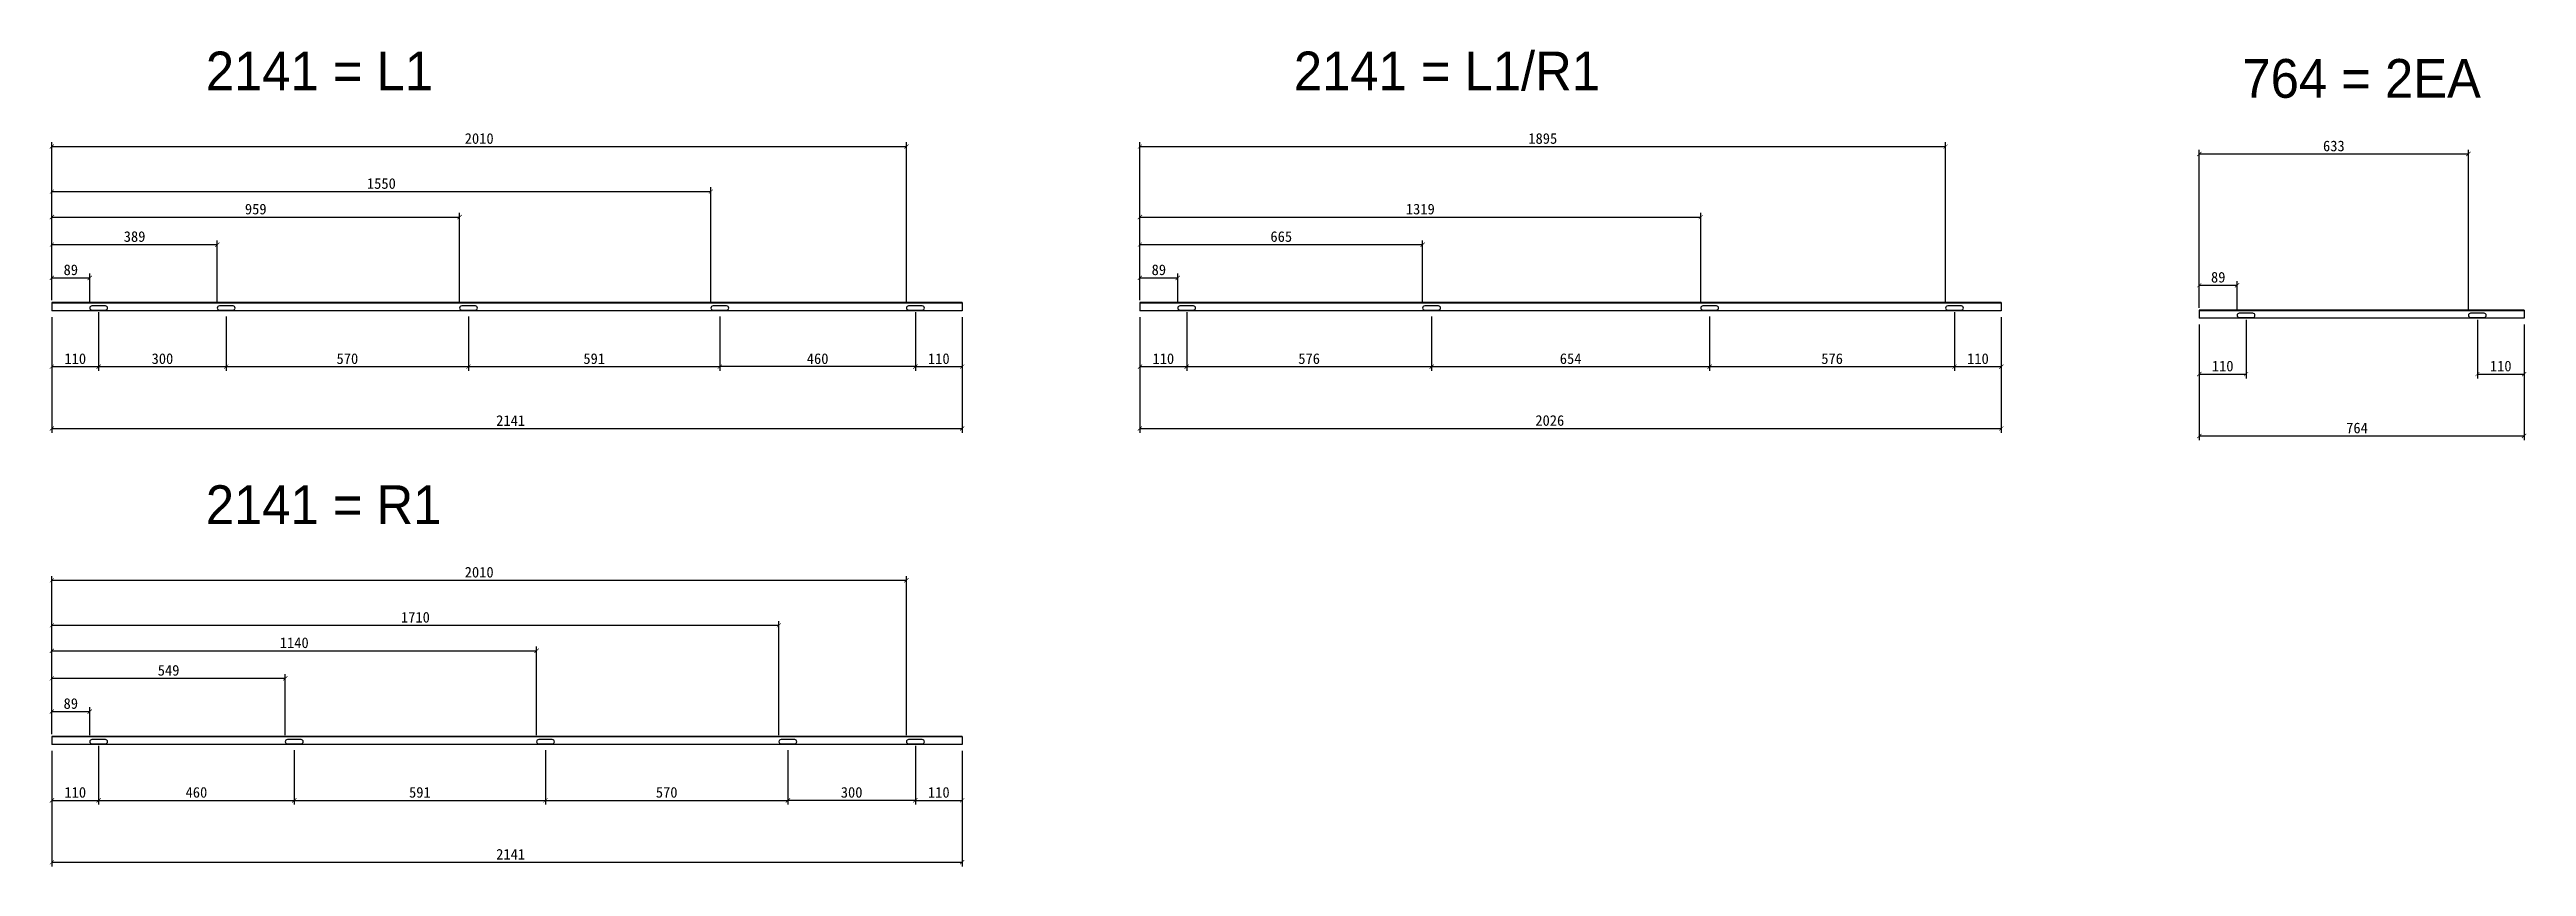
# Model space of a CAD drawing. Header units: millimetres. Extents: x -44117 to 256353, y -2095463 to 65325.
# Drawn here: x 121352 to 127178, y -957874 to -955952 of the extents above; entities that cross this region are included whole.
import ezdxf

# ---------------------------------------------------------------- set-up
doc = ezdxf.new("R2010")
doc.units = ezdxf.units.MM
doc.header["$LTSCALE"] = 10
doc.dimstyles.new('ISO-25', dxfattribs={"dimtxt": 2.5, "dimasz": 2.5, "dimexe": 1, "dimexo": 1, "dimtad": 1, "dimtxsty": 'Standard', "dimblk": 'ARCHTICK', "dimcen": 2.5, "dimadec": 0, "dimazin": 0, "dimtfac": 1, "dimtmove": 0, "dimatfit": 3, "dimfxl": 0, "dimarcsym": 0})

msp = doc.modelspace()

# ---------------------------------------------------------------- texts
at = {"char_height": 91.2356303, "attachment_point": 1}
for s, heights, insert in [('{\\fGulim|b0|i0|c129|p50;2141 = L1}', [-93.78683], (121719.75413, -955956.57028)), ('{\\fGulim|b0|i0|c129|p50;2141 = L1/R1}', [-110.67331], (124278.70442, -955956.57028)), ('{\\fGulim|b0|i0|c129|p50;764 = 2EA}', [-94.0298], (126509.77695, -955974.02619)), ('{\\fGulim|b0|i0|c129|p50;2141 = R1}', [-93.90831], (121719.75413, -956976.88154))]:
    msp.add_mtext_dynamic_manual_height_columns(s, width=2155.3243433, gutter_width=8.14604, heights=heights, dxfattribs=dict(at, insert=insert))

# ---------------------------------------------------------------- blocks, each defined once
blk = doc.blocks.new('_ArchTick')
at = {"color": 0, "linetype": 'ByBlock', "const_width": 0.15}
blk.add_lwpolyline([(-0.5, -0.5), (0.5, 0.5)], dxfattribs=at)
blk = doc.blocks.new('*D6494')
at = {"color": 0, "lineweight": -2}
for p, q in [((121357.6, -956581.2), (121357.6, -956853.3)), ((123498.6, -956581.2), (123498.6, -956853.3)), ((121357.6, -956843.3), (123498.6, -956843.3))]:
    blk.add_line(p, q, dxfattribs=at)
at = {"layer": 'Defpoints', "color": 0}
for p in [(121357.6, -956566.2), (123498.6, -956566.2), (123498.6, -956843.3)]:
    blk.add_point(p, dxfattribs=at)
at = {"color": 0, "lineweight": -2, "xscale": 10, "yscale": 10, "zscale": 10, "rotation": 180}
blk.add_blockref('_ArchTick', (121357.6, -956843.3), dxfattribs=at)
at = {"color": 0, "lineweight": -2, "xscale": 10, "yscale": 10, "zscale": 10}
blk.add_blockref('_ArchTick', (123498.6, -956843.3), dxfattribs=at)
at = {"color": 0, "insert": (122436.6, -956824.6), "char_height": 25, "attachment_point": 5}
blk.add_mtext('2141', dxfattribs=at)
blk = doc.blocks.new('*D6495')
at = {"color": 0, "lineweight": -2}
for p, q in [((121357.6, -956581.2), (121357.6, -956707.8)), ((121467.6, -956569.8), (121467.6, -956707.8)), ((121357.6, -956697.8), (121467.6, -956697.8))]:
    blk.add_line(p, q, dxfattribs=at)
at = {"layer": 'Defpoints', "color": 0}
for p in [(121467.6, -956554.8), (121357.6, -956566.2), (121467.6, -956697.8)]:
    blk.add_point(p, dxfattribs=at)
at = {"color": 0, "lineweight": -2, "xscale": 10, "yscale": 10, "zscale": 10, "rotation": 180}
blk.add_blockref('_ArchTick', (121357.6, -956697.8), dxfattribs=at)
at = {"color": 0, "lineweight": -2, "xscale": 10, "yscale": 10, "zscale": 10}
blk.add_blockref('_ArchTick', (121467.6, -956697.8), dxfattribs=at)
at = {"color": 0, "insert": (121412.6, -956679.1), "char_height": 25, "attachment_point": 5}
blk.add_mtext('110', dxfattribs=at)
blk = doc.blocks.new('*D6496')
at = {"color": 0, "lineweight": -2}
for p, q in [((123388.6, -956569.8), (123388.6, -956707.8)), ((123498.6, -956581.2), (123498.6, -956707.8)), ((123388.6, -956697.8), (123498.6, -956697.8))]:
    blk.add_line(p, q, dxfattribs=at)
at = {"layer": 'Defpoints', "color": 0}
for p in [(123388.6, -956554.8), (123498.6, -956566.2), (123498.6, -956697.8)]:
    blk.add_point(p, dxfattribs=at)
at = {"color": 0, "lineweight": -2, "xscale": 10, "yscale": 10, "zscale": 10, "rotation": 180}
blk.add_blockref('_ArchTick', (123388.6, -956697.8), dxfattribs=at)
at = {"color": 0, "lineweight": -2, "xscale": 10, "yscale": 10, "zscale": 10}
blk.add_blockref('_ArchTick', (123498.6, -956697.8), dxfattribs=at)
at = {"color": 0, "insert": (123443.6, -956679.1), "char_height": 25, "attachment_point": 5}
blk.add_mtext('110', dxfattribs=at)
blk = doc.blocks.new('*D6497')
at = {"color": 0, "lineweight": -2}
for p, q in [((121467.6, -956579.8), (121467.6, -956707.8)), ((121767.6, -956579.8), (121767.6, -956707.8)), ((121467.6, -956697.8), (121767.6, -956697.8))]:
    blk.add_line(p, q, dxfattribs=at)
at = {"layer": 'Defpoints', "color": 0}
for p in [(121467.6, -956564.8), (121767.6, -956564.8), (121767.6, -956697.8)]:
    blk.add_point(p, dxfattribs=at)
at = {"color": 0, "lineweight": -2, "xscale": 10, "yscale": 10, "zscale": 10, "rotation": 180}
blk.add_blockref('_ArchTick', (121467.6, -956697.8), dxfattribs=at)
at = {"color": 0, "lineweight": -2, "xscale": 10, "yscale": 10, "zscale": 10}
blk.add_blockref('_ArchTick', (121767.6, -956697.8), dxfattribs=at)
at = {"color": 0, "insert": (121617.6, -956679.1), "char_height": 25, "attachment_point": 5}
blk.add_mtext('300', dxfattribs=at)
blk = doc.blocks.new('*D6498')
at = {"color": 0, "lineweight": -2}
for p, q in [((122928.6, -956579.8), (122928.6, -956707.8)), ((123388.6, -956579.8), (123388.6, -956707.8)), ((123388.6, -956697.8), (122928.6, -956697.8))]:
    blk.add_line(p, q, dxfattribs=at)
at = {"layer": 'Defpoints', "color": 0}
for p in [(122928.6, -956564.8), (123388.6, -956564.8), (122928.6, -956697.8)]:
    blk.add_point(p, dxfattribs=at)
at = {"color": 0, "lineweight": -2, "xscale": 10, "yscale": 10, "zscale": 10, "rotation": 180}
blk.add_blockref('_ArchTick', (122928.6, -956697.8), dxfattribs=at)
at = {"color": 0, "lineweight": -2, "xscale": 10, "yscale": 10, "zscale": 10}
blk.add_blockref('_ArchTick', (123388.6, -956697.8), dxfattribs=at)
at = {"color": 0, "insert": (123158.6, -956679.1), "char_height": 25, "attachment_point": 5}
blk.add_mtext('460', dxfattribs=at)
blk = doc.blocks.new('*D6499')
at = {"color": 0, "lineweight": -2}
for p, q in [((121357.6, -956533.6), (121357.6, -956478.9)), ((121357.6, -956488.9), (121446.6, -956488.9)), ((121446.6, -956544.8), (121446.6, -956478.9))]:
    blk.add_line(p, q, dxfattribs=at)
at = {"layer": 'Defpoints', "color": 0}
for p in [(121446.6, -956488.9), (121357.6, -956548.6), (121446.6, -956559.8)]:
    blk.add_point(p, dxfattribs=at)
at = {"color": 0, "lineweight": -2, "xscale": 10, "yscale": 10, "zscale": 10, "rotation": 180}
blk.add_blockref('_ArchTick', (121357.6, -956488.9), dxfattribs=at)
at = {"color": 0, "lineweight": -2, "xscale": 10, "yscale": 10, "zscale": 10}
blk.add_blockref('_ArchTick', (121446.6, -956488.9), dxfattribs=at)
at = {"color": 0, "insert": (121402.1, -956470.1), "char_height": 25, "attachment_point": 5}
blk.add_mtext('89', dxfattribs=at)
blk = doc.blocks.new('*D6500')
at = {"color": 0, "lineweight": -2}
for p, q in [((121357.6, -956533.6), (121357.6, -956400.7)), ((121357.6, -956410.7), (121746.6, -956410.7)), ((121746.6, -956544.8), (121746.6, -956400.7))]:
    blk.add_line(p, q, dxfattribs=at)
at = {"layer": 'Defpoints', "color": 0}
for p in [(121746.6, -956410.7), (121357.6, -956548.6), (121746.6, -956559.8)]:
    blk.add_point(p, dxfattribs=at)
at = {"color": 0, "lineweight": -2, "xscale": 10, "yscale": 10, "zscale": 10, "rotation": 180}
blk.add_blockref('_ArchTick', (121357.6, -956410.7), dxfattribs=at)
at = {"color": 0, "lineweight": -2, "xscale": 10, "yscale": 10, "zscale": 10}
blk.add_blockref('_ArchTick', (121746.6, -956410.7), dxfattribs=at)
at = {"color": 0, "insert": (121552.1, -956391.9), "char_height": 25, "attachment_point": 5}
blk.add_mtext('389', dxfattribs=at)
blk = doc.blocks.new('*D6501')
at = {"color": 0, "lineweight": -2}
for p, q in [((121357.6, -956541.7), (121357.6, -956275.9)), ((121357.6, -956285.9), (122907.6, -956285.9)), ((122907.6, -956544.8), (122907.6, -956275.9))]:
    blk.add_line(p, q, dxfattribs=at)
at = {"layer": 'Defpoints', "color": 0}
for p in [(122907.6, -956285.9), (121357.6, -956556.7), (122907.6, -956559.8)]:
    blk.add_point(p, dxfattribs=at)
at = {"color": 0, "lineweight": -2, "xscale": 10, "yscale": 10, "zscale": 10, "rotation": 180}
blk.add_blockref('_ArchTick', (121357.6, -956285.9), dxfattribs=at)
at = {"color": 0, "lineweight": -2, "xscale": 10, "yscale": 10, "zscale": 10}
blk.add_blockref('_ArchTick', (122907.6, -956285.9), dxfattribs=at)
at = {"color": 0, "insert": (122132.6, -956267.1), "char_height": 25, "attachment_point": 5}
blk.add_mtext('1550', dxfattribs=at)
blk = doc.blocks.new('*D6502')
at = {"color": 0, "lineweight": -2}
for p, q in [((121357.6, -956541.7), (121357.6, -956170)), ((121357.6, -956180), (123367.6, -956180)), ((123367.6, -956544.8), (123367.6, -956170))]:
    blk.add_line(p, q, dxfattribs=at)
at = {"layer": 'Defpoints', "color": 0}
for p in [(123367.6, -956180), (121357.6, -956556.7), (123367.6, -956559.8)]:
    blk.add_point(p, dxfattribs=at)
at = {"color": 0, "lineweight": -2, "xscale": 10, "yscale": 10, "zscale": 10, "rotation": 180}
blk.add_blockref('_ArchTick', (121357.6, -956180), dxfattribs=at)
at = {"color": 0, "lineweight": -2, "xscale": 10, "yscale": 10, "zscale": 10}
blk.add_blockref('_ArchTick', (123367.6, -956180), dxfattribs=at)
at = {"color": 0, "insert": (122362.6, -956161.2), "char_height": 25, "attachment_point": 5}
blk.add_mtext('2010', dxfattribs=at)
blk = doc.blocks.new('*D6503')
at = {"color": 0, "lineweight": -2}
for p, q in [((121357.6, -956541.7), (121357.6, -956335.9)), ((121357.6, -956345.9), (122316.6, -956345.9)), ((122316.6, -956544.8), (122316.6, -956335.9))]:
    blk.add_line(p, q, dxfattribs=at)
at = {"layer": 'Defpoints', "color": 0}
for p in [(122316.6, -956345.9), (121357.6, -956556.7), (122316.6, -956559.8)]:
    blk.add_point(p, dxfattribs=at)
at = {"color": 0, "lineweight": -2, "xscale": 10, "yscale": 10, "zscale": 10, "rotation": 180}
blk.add_blockref('_ArchTick', (121357.6, -956345.9), dxfattribs=at)
at = {"color": 0, "lineweight": -2, "xscale": 10, "yscale": 10, "zscale": 10}
blk.add_blockref('_ArchTick', (122316.6, -956345.9), dxfattribs=at)
at = {"color": 0, "insert": (121837.1, -956327.2), "char_height": 25, "attachment_point": 5}
blk.add_mtext('959', dxfattribs=at)
blk = doc.blocks.new('*D6504')
at = {"color": 0, "lineweight": -2}
for p, q in [((121767.6, -956579.8), (121767.6, -956707.8)), ((122337.6, -956579.8), (122337.6, -956707.8)), ((121767.6, -956697.8), (122337.6, -956697.8))]:
    blk.add_line(p, q, dxfattribs=at)
at = {"layer": 'Defpoints', "color": 0}
for p in [(121767.6, -956564.8), (122337.6, -956564.8), (122337.6, -956697.8)]:
    blk.add_point(p, dxfattribs=at)
at = {"color": 0, "lineweight": -2, "xscale": 10, "yscale": 10, "zscale": 10, "rotation": 180}
blk.add_blockref('_ArchTick', (121767.6, -956697.8), dxfattribs=at)
at = {"color": 0, "lineweight": -2, "xscale": 10, "yscale": 10, "zscale": 10}
blk.add_blockref('_ArchTick', (122337.6, -956697.8), dxfattribs=at)
at = {"color": 0, "insert": (122052.6, -956679.1), "char_height": 25, "attachment_point": 5}
blk.add_mtext('570', dxfattribs=at)
blk = doc.blocks.new('*D6505')
at = {"color": 0, "lineweight": -2}
for p, q in [((122337.6, -956579.8), (122337.6, -956707.8)), ((122928.6, -956579.8), (122928.6, -956707.8)), ((122337.6, -956697.8), (122928.6, -956697.8))]:
    blk.add_line(p, q, dxfattribs=at)
at = {"layer": 'Defpoints', "color": 0}
for p in [(122337.6, -956564.8), (122928.6, -956564.8), (122928.6, -956697.8)]:
    blk.add_point(p, dxfattribs=at)
at = {"color": 0, "lineweight": -2, "xscale": 10, "yscale": 10, "zscale": 10, "rotation": 180}
blk.add_blockref('_ArchTick', (122337.6, -956697.8), dxfattribs=at)
at = {"color": 0, "lineweight": -2, "xscale": 10, "yscale": 10, "zscale": 10}
blk.add_blockref('_ArchTick', (122928.6, -956697.8), dxfattribs=at)
at = {"color": 0, "insert": (122633.1, -956679.1), "char_height": 25, "attachment_point": 5}
blk.add_mtext('591', dxfattribs=at)
blk = doc.blocks.new('*D6507')
at = {"color": 0, "lineweight": -2}
for p, q in [((121357.6, -957601.5), (121357.6, -957873.7)), ((123498.6, -957601.5), (123498.6, -957873.7)), ((121357.6, -957863.7), (123498.6, -957863.7))]:
    blk.add_line(p, q, dxfattribs=at)
at = {"layer": 'Defpoints', "color": 0}
for p in [(121357.6, -957586.5), (123498.6, -957586.5), (123498.6, -957863.7)]:
    blk.add_point(p, dxfattribs=at)
at = {"color": 0, "lineweight": -2, "xscale": 10, "yscale": 10, "zscale": 10, "rotation": 180}
blk.add_blockref('_ArchTick', (121357.6, -957863.7), dxfattribs=at)
at = {"color": 0, "lineweight": -2, "xscale": 10, "yscale": 10, "zscale": 10}
blk.add_blockref('_ArchTick', (123498.6, -957863.7), dxfattribs=at)
at = {"color": 0, "insert": (122436.6, -957844.9), "char_height": 25, "attachment_point": 5}
blk.add_mtext('2141', dxfattribs=at)
blk = doc.blocks.new('*D6508')
at = {"color": 0, "lineweight": -2}
for p, q in [((121357.6, -957601.5), (121357.6, -957728.1)), ((121467.6, -957590.1), (121467.6, -957728.1)), ((121357.6, -957718.1), (121467.6, -957718.1))]:
    blk.add_line(p, q, dxfattribs=at)
at = {"layer": 'Defpoints', "color": 0}
for p in [(121357.6, -957586.5), (121467.6, -957575.1), (121467.6, -957718.1)]:
    blk.add_point(p, dxfattribs=at)
at = {"color": 0, "lineweight": -2, "xscale": 10, "yscale": 10, "zscale": 10, "rotation": 180}
blk.add_blockref('_ArchTick', (121357.6, -957718.1), dxfattribs=at)
at = {"color": 0, "lineweight": -2, "xscale": 10, "yscale": 10, "zscale": 10}
blk.add_blockref('_ArchTick', (121467.6, -957718.1), dxfattribs=at)
at = {"color": 0, "insert": (121412.6, -957699.4), "char_height": 25, "attachment_point": 5}
blk.add_mtext('110', dxfattribs=at)
blk = doc.blocks.new('*D6509')
at = {"color": 0, "lineweight": -2}
for p, q in [((123388.6, -957590.1), (123388.6, -957728.1)), ((123498.6, -957601.5), (123498.6, -957728.1)), ((123388.6, -957718.1), (123498.6, -957718.1))]:
    blk.add_line(p, q, dxfattribs=at)
at = {"layer": 'Defpoints', "color": 0}
for p in [(123388.6, -957575.1), (123498.6, -957586.5), (123498.6, -957718.1)]:
    blk.add_point(p, dxfattribs=at)
at = {"color": 0, "lineweight": -2, "xscale": 10, "yscale": 10, "zscale": 10, "rotation": 180}
blk.add_blockref('_ArchTick', (123388.6, -957718.1), dxfattribs=at)
at = {"color": 0, "lineweight": -2, "xscale": 10, "yscale": 10, "zscale": 10}
blk.add_blockref('_ArchTick', (123498.6, -957718.1), dxfattribs=at)
at = {"color": 0, "insert": (123443.6, -957699.4), "char_height": 25, "attachment_point": 5}
blk.add_mtext('110', dxfattribs=at)
blk = doc.blocks.new('*D6510')
at = {"color": 0, "lineweight": -2}
for p, q in [((121467.6, -957600.1), (121467.6, -957728.1)), ((121927.6, -957600.1), (121927.6, -957728.1)), ((121467.6, -957718.1), (121927.6, -957718.1))]:
    blk.add_line(p, q, dxfattribs=at)
at = {"layer": 'Defpoints', "color": 0}
for p in [(121467.6, -957585.1), (121927.6, -957585.1), (121927.6, -957718.1)]:
    blk.add_point(p, dxfattribs=at)
at = {"color": 0, "lineweight": -2, "xscale": 10, "yscale": 10, "zscale": 10, "rotation": 180}
blk.add_blockref('_ArchTick', (121467.6, -957718.1), dxfattribs=at)
at = {"color": 0, "lineweight": -2, "xscale": 10, "yscale": 10, "zscale": 10}
blk.add_blockref('_ArchTick', (121927.6, -957718.1), dxfattribs=at)
at = {"color": 0, "insert": (121697.6, -957699.4), "char_height": 25, "attachment_point": 5}
blk.add_mtext('460', dxfattribs=at)
blk = doc.blocks.new('*D6511')
at = {"color": 0, "lineweight": -2}
for p, q in [((123088.6, -957600.1), (123088.6, -957728.1)), ((123388.6, -957600.1), (123388.6, -957728.1)), ((123388.6, -957718.1), (123088.6, -957718.1))]:
    blk.add_line(p, q, dxfattribs=at)
at = {"layer": 'Defpoints', "color": 0}
for p in [(123088.6, -957585.1), (123388.6, -957585.1), (123088.6, -957718.1)]:
    blk.add_point(p, dxfattribs=at)
at = {"color": 0, "lineweight": -2, "xscale": 10, "yscale": 10, "zscale": 10, "rotation": 180}
blk.add_blockref('_ArchTick', (123088.6, -957718.1), dxfattribs=at)
at = {"color": 0, "lineweight": -2, "xscale": 10, "yscale": 10, "zscale": 10}
blk.add_blockref('_ArchTick', (123388.6, -957718.1), dxfattribs=at)
at = {"color": 0, "insert": (123238.6, -957699.4), "char_height": 25, "attachment_point": 5}
blk.add_mtext('300', dxfattribs=at)
blk = doc.blocks.new('*D6512')
at = {"color": 0, "lineweight": -2}
for p, q in [((121357.6, -957553.9), (121357.6, -957499.2)), ((121357.6, -957509.2), (121446.6, -957509.2)), ((121446.6, -957565.1), (121446.6, -957499.2))]:
    blk.add_line(p, q, dxfattribs=at)
at = {"layer": 'Defpoints', "color": 0}
for p in [(121446.6, -957509.2), (121357.6, -957568.9), (121446.6, -957580.1)]:
    blk.add_point(p, dxfattribs=at)
at = {"color": 0, "lineweight": -2, "xscale": 10, "yscale": 10, "zscale": 10, "rotation": 180}
blk.add_blockref('_ArchTick', (121357.6, -957509.2), dxfattribs=at)
at = {"color": 0, "lineweight": -2, "xscale": 10, "yscale": 10, "zscale": 10}
blk.add_blockref('_ArchTick', (121446.6, -957509.2), dxfattribs=at)
at = {"color": 0, "insert": (121402.1, -957490.5), "char_height": 25, "attachment_point": 5}
blk.add_mtext('89', dxfattribs=at)
blk = doc.blocks.new('*D6513')
at = {"color": 0, "lineweight": -2}
for p, q in [((121357.6, -957553.9), (121357.6, -957421)), ((121357.6, -957431), (121906.6, -957431)), ((121906.6, -957565.1), (121906.6, -957421))]:
    blk.add_line(p, q, dxfattribs=at)
at = {"layer": 'Defpoints', "color": 0}
for p in [(121906.6, -957431), (121357.6, -957568.9), (121906.6, -957580.1)]:
    blk.add_point(p, dxfattribs=at)
at = {"color": 0, "lineweight": -2, "xscale": 10, "yscale": 10, "zscale": 10, "rotation": 180}
blk.add_blockref('_ArchTick', (121357.6, -957431), dxfattribs=at)
at = {"color": 0, "lineweight": -2, "xscale": 10, "yscale": 10, "zscale": 10}
blk.add_blockref('_ArchTick', (121906.6, -957431), dxfattribs=at)
at = {"color": 0, "insert": (121632.1, -957412.3), "char_height": 25, "attachment_point": 5}
blk.add_mtext('549', dxfattribs=at)
blk = doc.blocks.new('*D6514')
at = {"color": 0, "lineweight": -2}
for p, q in [((121357.6, -957562), (121357.6, -957296.2)), ((121357.6, -957306.2), (123067.6, -957306.2)), ((123067.6, -957565.1), (123067.6, -957296.2))]:
    blk.add_line(p, q, dxfattribs=at)
at = {"layer": 'Defpoints', "color": 0}
for p in [(123067.6, -957306.2), (121357.6, -957577), (123067.6, -957580.1)]:
    blk.add_point(p, dxfattribs=at)
at = {"color": 0, "lineweight": -2, "xscale": 10, "yscale": 10, "zscale": 10, "rotation": 180}
blk.add_blockref('_ArchTick', (121357.6, -957306.2), dxfattribs=at)
at = {"color": 0, "lineweight": -2, "xscale": 10, "yscale": 10, "zscale": 10}
blk.add_blockref('_ArchTick', (123067.6, -957306.2), dxfattribs=at)
at = {"color": 0, "insert": (122212.6, -957287.5), "char_height": 25, "attachment_point": 5}
blk.add_mtext('1710', dxfattribs=at)
blk = doc.blocks.new('*D6515')
at = {"color": 0, "lineweight": -2}
for p, q in [((121357.6, -957562), (121357.6, -957190.3)), ((121357.6, -957200.3), (123367.6, -957200.3)), ((123367.6, -957565.1), (123367.6, -957190.3))]:
    blk.add_line(p, q, dxfattribs=at)
at = {"layer": 'Defpoints', "color": 0}
for p in [(123367.6, -957200.3), (121357.6, -957577), (123367.6, -957580.1)]:
    blk.add_point(p, dxfattribs=at)
at = {"color": 0, "lineweight": -2, "xscale": 10, "yscale": 10, "zscale": 10, "rotation": 180}
blk.add_blockref('_ArchTick', (121357.6, -957200.3), dxfattribs=at)
at = {"color": 0, "lineweight": -2, "xscale": 10, "yscale": 10, "zscale": 10}
blk.add_blockref('_ArchTick', (123367.6, -957200.3), dxfattribs=at)
at = {"color": 0, "insert": (122362.6, -957181.5), "char_height": 25, "attachment_point": 5}
blk.add_mtext('2010', dxfattribs=at)
blk = doc.blocks.new('*D6516')
at = {"color": 0, "lineweight": -2}
for p, q in [((121357.6, -957562), (121357.6, -957356.3)), ((121357.6, -957366.3), (122497.6, -957366.3)), ((122497.6, -957565.1), (122497.6, -957356.3))]:
    blk.add_line(p, q, dxfattribs=at)
at = {"layer": 'Defpoints', "color": 0}
for p in [(122497.6, -957366.3), (121357.6, -957577), (122497.6, -957580.1)]:
    blk.add_point(p, dxfattribs=at)
at = {"color": 0, "lineweight": -2, "xscale": 10, "yscale": 10, "zscale": 10, "rotation": 180}
blk.add_blockref('_ArchTick', (121357.6, -957366.3), dxfattribs=at)
at = {"color": 0, "lineweight": -2, "xscale": 10, "yscale": 10, "zscale": 10}
blk.add_blockref('_ArchTick', (122497.6, -957366.3), dxfattribs=at)
at = {"color": 0, "insert": (121927.6, -957347.5), "char_height": 25, "attachment_point": 5}
blk.add_mtext('1140', dxfattribs=at)
blk = doc.blocks.new('*D6517')
at = {"color": 0, "lineweight": -2}
for p, q in [((121927.6, -957600.1), (121927.6, -957728.1)), ((122518.6, -957600.1), (122518.6, -957728.1)), ((121927.6, -957718.1), (122518.6, -957718.1))]:
    blk.add_line(p, q, dxfattribs=at)
at = {"layer": 'Defpoints', "color": 0}
for p in [(121927.6, -957585.1), (122518.6, -957585.1), (122518.6, -957718.1)]:
    blk.add_point(p, dxfattribs=at)
at = {"color": 0, "lineweight": -2, "xscale": 10, "yscale": 10, "zscale": 10, "rotation": 180}
blk.add_blockref('_ArchTick', (121927.6, -957718.1), dxfattribs=at)
at = {"color": 0, "lineweight": -2, "xscale": 10, "yscale": 10, "zscale": 10}
blk.add_blockref('_ArchTick', (122518.6, -957718.1), dxfattribs=at)
at = {"color": 0, "insert": (122223.1, -957699.4), "char_height": 25, "attachment_point": 5}
blk.add_mtext('591', dxfattribs=at)
blk = doc.blocks.new('*D6506')
at = {"color": 0, "lineweight": -2}
for p, q in [((122518.6, -957600.1), (122518.6, -957728.1)), ((123088.6, -957600.1), (123088.6, -957728.1)), ((122518.6, -957718.1), (123088.6, -957718.1))]:
    blk.add_line(p, q, dxfattribs=at)
at = {"layer": 'Defpoints', "color": 0}
for p in [(122518.6, -957585.1), (123088.6, -957585.1), (123088.6, -957718.1)]:
    blk.add_point(p, dxfattribs=at)
at = {"color": 0, "lineweight": -2, "xscale": 10, "yscale": 10, "zscale": 10, "rotation": 180}
blk.add_blockref('_ArchTick', (122518.6, -957718.1), dxfattribs=at)
at = {"color": 0, "lineweight": -2, "xscale": 10, "yscale": 10, "zscale": 10}
blk.add_blockref('_ArchTick', (123088.6, -957718.1), dxfattribs=at)
at = {"color": 0, "insert": (122803.6, -957699.4), "char_height": 25, "attachment_point": 5}
blk.add_mtext('570', dxfattribs=at)
blk = doc.blocks.new('*D6518')
at = {"color": 0, "lineweight": -2}
for p, q in [((123916.6, -956581.2), (123916.6, -956853.3)), ((125942.6, -956581.2), (125942.6, -956853.3)), ((123916.6, -956843.3), (125942.6, -956843.3))]:
    blk.add_line(p, q, dxfattribs=at)
at = {"layer": 'Defpoints', "color": 0}
for p in [(123916.6, -956566.2), (125942.6, -956566.2), (125942.6, -956843.3)]:
    blk.add_point(p, dxfattribs=at)
at = {"color": 0, "lineweight": -2, "xscale": 10, "yscale": 10, "zscale": 10, "rotation": 180}
blk.add_blockref('_ArchTick', (123916.6, -956843.3), dxfattribs=at)
at = {"color": 0, "lineweight": -2, "xscale": 10, "yscale": 10, "zscale": 10}
blk.add_blockref('_ArchTick', (125942.6, -956843.3), dxfattribs=at)
at = {"color": 0, "insert": (124880.6, -956824.6), "char_height": 25, "attachment_point": 5}
blk.add_mtext('2026', dxfattribs=at)
blk = doc.blocks.new('*D6519')
at = {"color": 0, "lineweight": -2}
for p, q in [((123916.6, -956581.2), (123916.6, -956707.8)), ((124026.6, -956569.8), (124026.6, -956707.8)), ((123916.6, -956697.8), (124026.6, -956697.8))]:
    blk.add_line(p, q, dxfattribs=at)
at = {"layer": 'Defpoints', "color": 0}
for p in [(124026.6, -956554.8), (123916.6, -956566.2), (124026.6, -956697.8)]:
    blk.add_point(p, dxfattribs=at)
at = {"color": 0, "lineweight": -2, "xscale": 10, "yscale": 10, "zscale": 10, "rotation": 180}
blk.add_blockref('_ArchTick', (123916.6, -956697.8), dxfattribs=at)
at = {"color": 0, "lineweight": -2, "xscale": 10, "yscale": 10, "zscale": 10}
blk.add_blockref('_ArchTick', (124026.6, -956697.8), dxfattribs=at)
at = {"color": 0, "insert": (123971.6, -956679.1), "char_height": 25, "attachment_point": 5}
blk.add_mtext('110', dxfattribs=at)
blk = doc.blocks.new('*D6520')
at = {"color": 0, "lineweight": -2}
for p, q in [((125832.6, -956569.8), (125832.6, -956707.8)), ((125942.6, -956581.2), (125942.6, -956707.8)), ((125832.6, -956697.8), (125942.6, -956697.8))]:
    blk.add_line(p, q, dxfattribs=at)
at = {"layer": 'Defpoints', "color": 0}
for p in [(125832.6, -956554.8), (125942.6, -956566.2), (125942.6, -956697.8)]:
    blk.add_point(p, dxfattribs=at)
at = {"color": 0, "lineweight": -2, "xscale": 10, "yscale": 10, "zscale": 10, "rotation": 180}
blk.add_blockref('_ArchTick', (125832.6, -956697.8), dxfattribs=at)
at = {"color": 0, "lineweight": -2, "xscale": 10, "yscale": 10, "zscale": 10}
blk.add_blockref('_ArchTick', (125942.6, -956697.8), dxfattribs=at)
at = {"color": 0, "insert": (125887.6, -956679.1), "char_height": 25, "attachment_point": 5}
blk.add_mtext('110', dxfattribs=at)
blk = doc.blocks.new('*D6521')
at = {"color": 0, "lineweight": -2}
for p, q in [((124026.6, -956579.8), (124026.6, -956707.8)), ((124602.6, -956579.8), (124602.6, -956707.8)), ((124026.6, -956697.8), (124602.6, -956697.8))]:
    blk.add_line(p, q, dxfattribs=at)
at = {"layer": 'Defpoints', "color": 0}
for p in [(124026.6, -956564.8), (124602.6, -956564.8), (124602.6, -956697.8)]:
    blk.add_point(p, dxfattribs=at)
at = {"color": 0, "lineweight": -2, "xscale": 10, "yscale": 10, "zscale": 10, "rotation": 180}
blk.add_blockref('_ArchTick', (124026.6, -956697.8), dxfattribs=at)
at = {"color": 0, "lineweight": -2, "xscale": 10, "yscale": 10, "zscale": 10}
blk.add_blockref('_ArchTick', (124602.6, -956697.8), dxfattribs=at)
at = {"color": 0, "insert": (124314.6, -956679.1), "char_height": 25, "attachment_point": 5}
blk.add_mtext('576', dxfattribs=at)
blk = doc.blocks.new('*D6522')
at = {"color": 0, "lineweight": -2}
for p, q in [((123916.6, -956533.6), (123916.6, -956478.9)), ((123916.6, -956488.9), (124005.6, -956488.9)), ((124005.6, -956544.8), (124005.6, -956478.9))]:
    blk.add_line(p, q, dxfattribs=at)
at = {"layer": 'Defpoints', "color": 0}
for p in [(124005.6, -956488.9), (123916.6, -956548.6), (124005.6, -956559.8)]:
    blk.add_point(p, dxfattribs=at)
at = {"color": 0, "lineweight": -2, "xscale": 10, "yscale": 10, "zscale": 10, "rotation": 180}
blk.add_blockref('_ArchTick', (123916.6, -956488.9), dxfattribs=at)
at = {"color": 0, "lineweight": -2, "xscale": 10, "yscale": 10, "zscale": 10}
blk.add_blockref('_ArchTick', (124005.6, -956488.9), dxfattribs=at)
at = {"color": 0, "insert": (123961.1, -956470.1), "char_height": 25, "attachment_point": 5}
blk.add_mtext('89', dxfattribs=at)
blk = doc.blocks.new('*D6523')
at = {"color": 0, "lineweight": -2}
for p, q in [((123916.6, -956533.6), (123916.6, -956400.7)), ((123916.6, -956410.7), (124581.6, -956410.7)), ((124581.6, -956544.8), (124581.6, -956400.7))]:
    blk.add_line(p, q, dxfattribs=at)
at = {"layer": 'Defpoints', "color": 0}
for p in [(124581.6, -956410.7), (123916.6, -956548.6), (124581.6, -956559.8)]:
    blk.add_point(p, dxfattribs=at)
at = {"color": 0, "lineweight": -2, "xscale": 10, "yscale": 10, "zscale": 10, "rotation": 180}
blk.add_blockref('_ArchTick', (123916.6, -956410.7), dxfattribs=at)
at = {"color": 0, "lineweight": -2, "xscale": 10, "yscale": 10, "zscale": 10}
blk.add_blockref('_ArchTick', (124581.6, -956410.7), dxfattribs=at)
at = {"color": 0, "insert": (124249.1, -956391.9), "char_height": 25, "attachment_point": 5}
blk.add_mtext('665', dxfattribs=at)
blk = doc.blocks.new('*D6524')
at = {"color": 0, "lineweight": -2}
for p, q in [((123916.6, -956541.7), (123916.6, -956170)), ((123916.6, -956180), (125811.6, -956180)), ((125811.6, -956544.8), (125811.6, -956170))]:
    blk.add_line(p, q, dxfattribs=at)
at = {"layer": 'Defpoints', "color": 0}
for p in [(125811.6, -956180), (123916.6, -956556.7), (125811.6, -956559.8)]:
    blk.add_point(p, dxfattribs=at)
at = {"color": 0, "lineweight": -2, "xscale": 10, "yscale": 10, "zscale": 10, "rotation": 180}
blk.add_blockref('_ArchTick', (123916.6, -956180), dxfattribs=at)
at = {"color": 0, "lineweight": -2, "xscale": 10, "yscale": 10, "zscale": 10}
blk.add_blockref('_ArchTick', (125811.6, -956180), dxfattribs=at)
at = {"color": 0, "insert": (124864.1, -956161.2), "char_height": 25, "attachment_point": 5}
blk.add_mtext('1895', dxfattribs=at)
blk = doc.blocks.new('*D6525')
at = {"color": 0, "lineweight": -2}
for p, q in [((123916.6, -956541.7), (123916.6, -956335.9)), ((123916.6, -956345.9), (125235.6, -956345.9)), ((125235.6, -956544.8), (125235.6, -956335.9))]:
    blk.add_line(p, q, dxfattribs=at)
at = {"layer": 'Defpoints', "color": 0}
for p in [(125235.6, -956345.9), (123916.6, -956556.7), (125235.6, -956559.8)]:
    blk.add_point(p, dxfattribs=at)
at = {"color": 0, "lineweight": -2, "xscale": 10, "yscale": 10, "zscale": 10, "rotation": 180}
blk.add_blockref('_ArchTick', (123916.6, -956345.9), dxfattribs=at)
at = {"color": 0, "lineweight": -2, "xscale": 10, "yscale": 10, "zscale": 10}
blk.add_blockref('_ArchTick', (125235.6, -956345.9), dxfattribs=at)
at = {"color": 0, "insert": (124576.1, -956327.2), "char_height": 25, "attachment_point": 5}
blk.add_mtext('1319', dxfattribs=at)
blk = doc.blocks.new('*D6526')
at = {"color": 0, "lineweight": -2}
for p, q in [((124602.6, -956579.8), (124602.6, -956707.8)), ((125256.6, -956579.8), (125256.6, -956707.8)), ((124602.6, -956697.8), (125256.6, -956697.8))]:
    blk.add_line(p, q, dxfattribs=at)
at = {"layer": 'Defpoints', "color": 0}
for p in [(124602.6, -956564.8), (125256.6, -956564.8), (125256.6, -956697.8)]:
    blk.add_point(p, dxfattribs=at)
at = {"color": 0, "lineweight": -2, "xscale": 10, "yscale": 10, "zscale": 10, "rotation": 180}
blk.add_blockref('_ArchTick', (124602.6, -956697.8), dxfattribs=at)
at = {"color": 0, "lineweight": -2, "xscale": 10, "yscale": 10, "zscale": 10}
blk.add_blockref('_ArchTick', (125256.6, -956697.8), dxfattribs=at)
at = {"color": 0, "insert": (124929.6, -956679.1), "char_height": 25, "attachment_point": 5}
blk.add_mtext('654', dxfattribs=at)
blk = doc.blocks.new('*D6527')
at = {"color": 0, "lineweight": -2}
for p, q in [((125256.6, -956579.8), (125256.6, -956707.8)), ((125832.6, -956579.8), (125832.6, -956707.8)), ((125256.6, -956697.8), (125832.6, -956697.8))]:
    blk.add_line(p, q, dxfattribs=at)
at = {"layer": 'Defpoints', "color": 0}
for p in [(125256.6, -956564.8), (125832.6, -956564.8), (125832.6, -956697.8)]:
    blk.add_point(p, dxfattribs=at)
at = {"color": 0, "lineweight": -2, "xscale": 10, "yscale": 10, "zscale": 10, "rotation": 180}
blk.add_blockref('_ArchTick', (125256.6, -956697.8), dxfattribs=at)
at = {"color": 0, "lineweight": -2, "xscale": 10, "yscale": 10, "zscale": 10}
blk.add_blockref('_ArchTick', (125832.6, -956697.8), dxfattribs=at)
at = {"color": 0, "insert": (125544.6, -956679.1), "char_height": 25, "attachment_point": 5}
blk.add_mtext('576', dxfattribs=at)
blk = doc.blocks.new('*D6528')
at = {"color": 0, "lineweight": -2}
for p, q in [((126408.2, -956598.7), (126408.2, -956870.8)), ((127172.2, -956598.7), (127172.2, -956870.8)), ((126408.2, -956860.8), (127172.2, -956860.8))]:
    blk.add_line(p, q, dxfattribs=at)
at = {"layer": 'Defpoints', "color": 0}
for p in [(126408.2, -956583.7), (127172.2, -956583.7), (127172.2, -956860.8)]:
    blk.add_point(p, dxfattribs=at)
at = {"color": 0, "lineweight": -2, "xscale": 10, "yscale": 10, "zscale": 10, "rotation": 180}
blk.add_blockref('_ArchTick', (126408.2, -956860.8), dxfattribs=at)
at = {"color": 0, "lineweight": -2, "xscale": 10, "yscale": 10, "zscale": 10}
blk.add_blockref('_ArchTick', (127172.2, -956860.8), dxfattribs=at)
at = {"color": 0, "insert": (126779.2, -956842.1), "char_height": 25, "attachment_point": 5}
blk.add_mtext('764', dxfattribs=at)
blk = doc.blocks.new('*D6529')
at = {"color": 0, "lineweight": -2}
for p, q in [((126408.2, -956598.7), (126408.2, -956725.3)), ((126518.2, -956587.3), (126518.2, -956725.3)), ((126408.2, -956715.3), (126518.2, -956715.3))]:
    blk.add_line(p, q, dxfattribs=at)
at = {"layer": 'Defpoints', "color": 0}
for p in [(126408.2, -956583.7), (126518.2, -956572.3), (126518.2, -956715.3)]:
    blk.add_point(p, dxfattribs=at)
at = {"color": 0, "lineweight": -2, "xscale": 10, "yscale": 10, "zscale": 10, "rotation": 180}
blk.add_blockref('_ArchTick', (126408.2, -956715.3), dxfattribs=at)
at = {"color": 0, "lineweight": -2, "xscale": 10, "yscale": 10, "zscale": 10}
blk.add_blockref('_ArchTick', (126518.2, -956715.3), dxfattribs=at)
at = {"color": 0, "insert": (126463.2, -956696.5), "char_height": 25, "attachment_point": 5}
blk.add_mtext('110', dxfattribs=at)
blk = doc.blocks.new('*D6530')
at = {"color": 0, "lineweight": -2}
for p, q in [((127062.2, -956587.3), (127062.2, -956725.3)), ((127172.2, -956598.7), (127172.2, -956725.3)), ((127062.2, -956715.3), (127172.2, -956715.3))]:
    blk.add_line(p, q, dxfattribs=at)
at = {"layer": 'Defpoints', "color": 0}
for p in [(127062.2, -956572.3), (127172.2, -956583.7), (127172.2, -956715.3)]:
    blk.add_point(p, dxfattribs=at)
at = {"color": 0, "lineweight": -2, "xscale": 10, "yscale": 10, "zscale": 10, "rotation": 180}
blk.add_blockref('_ArchTick', (127062.2, -956715.3), dxfattribs=at)
at = {"color": 0, "lineweight": -2, "xscale": 10, "yscale": 10, "zscale": 10}
blk.add_blockref('_ArchTick', (127172.2, -956715.3), dxfattribs=at)
at = {"color": 0, "insert": (127117.2, -956696.5), "char_height": 25, "attachment_point": 5}
blk.add_mtext('110', dxfattribs=at)
blk = doc.blocks.new('*D6531')
at = {"color": 0, "lineweight": -2}
for p, q in [((126408.2, -956551.1), (126408.2, -956496.3)), ((126497.2, -956562.3), (126497.2, -956496.3)), ((126408.2, -956506.3), (126497.2, -956506.3))]:
    blk.add_line(p, q, dxfattribs=at)
at = {"layer": 'Defpoints', "color": 0}
for p in [(126497.2, -956506.3), (126408.2, -956566.1), (126497.2, -956577.3)]:
    blk.add_point(p, dxfattribs=at)
at = {"color": 0, "lineweight": -2, "xscale": 10, "yscale": 10, "zscale": 10, "rotation": 180}
blk.add_blockref('_ArchTick', (126408.2, -956506.3), dxfattribs=at)
at = {"color": 0, "lineweight": -2, "xscale": 10, "yscale": 10, "zscale": 10}
blk.add_blockref('_ArchTick', (126497.2, -956506.3), dxfattribs=at)
at = {"color": 0, "insert": (126452.7, -956487.6), "char_height": 25, "attachment_point": 5}
blk.add_mtext('89', dxfattribs=at)
blk = doc.blocks.new('*D6532')
at = {"color": 0, "lineweight": -2}
for p, q in [((126408.2, -956559.2), (126408.2, -956187.4)), ((126408.2, -956197.4), (127041.2, -956197.4)), ((127041.2, -956562.3), (127041.2, -956187.4))]:
    blk.add_line(p, q, dxfattribs=at)
at = {"layer": 'Defpoints', "color": 0}
for p in [(127041.2, -956197.4), (126408.2, -956574.2), (127041.2, -956577.3)]:
    blk.add_point(p, dxfattribs=at)
at = {"color": 0, "lineweight": -2, "xscale": 10, "yscale": 10, "zscale": 10, "rotation": 180}
blk.add_blockref('_ArchTick', (126408.2, -956197.4), dxfattribs=at)
at = {"color": 0, "lineweight": -2, "xscale": 10, "yscale": 10, "zscale": 10}
blk.add_blockref('_ArchTick', (127041.2, -956197.4), dxfattribs=at)
at = {"color": 0, "insert": (126724.7, -956178.7), "char_height": 25, "attachment_point": 5}
blk.add_mtext('633', dxfattribs=at)

# ---------------------------------------------------------------- dimensions: what is measured, and where the dimension line sits
for base, p1, p2, picture, middle in [((123367.62814, -956179.96151), (121357.62794, -956556.7229), (123367.62814, -956559.8229), '*D6502', (122362.62804, -956161.21151)), ((125811.57843, -956179.96151), (123916.57823, -956556.7229), (125811.57843, -956559.8229), '*D6524', (124864.07833, -956161.21151)), ((127041.15945, -956197.41741), (126408.15925, -956574.1788), (127041.15945, -956577.2788), '*D6532', (126724.65935, -956178.66741)), ((122907.62814, -956285.89695), (121357.62794, -956556.7229), (122907.62814, -956559.8229), '*D6501', (122132.62804, -956267.14695)), ((122316.62814, -956345.94067), (121357.62794, -956556.7229), (122316.62814, -956559.8229), '*D6503', (121837.12804, -956327.19067)), ((125235.57843, -956345.94067), (123916.57823, -956556.7229), (125235.57843, -956559.8229), '*D6525', (124576.07833, -956327.19067)), ((121746.62814, -956410.69402), (121357.62794, -956548.6229), (121746.62814, -956559.8229), '*D6500', (121552.12804, -956391.94402)), ((124581.57843, -956410.69402), (123916.57823, -956548.6229), (124581.57843, -956559.8229), '*D6523', (124249.07833, -956391.94402)), ((121446.62814, -956488.89019), (121357.62794, -956548.6229), (121446.62814, -956559.8229), '*D6499', (121402.12804, -956470.14019)), ((124005.57843, -956488.89019), (123916.57823, -956548.6229), (124005.57843, -956559.8229), '*D6522', (123961.07833, -956470.14019)), ((126497.15945, -956506.3461), (126408.15925, -956566.0788), (126497.15945, -956577.2788), '*D6531', (126452.65935, -956487.5961)), ((121467.62814, -956697.81249), (121357.62794, -956566.2229), (121467.62814, -956554.8229), '*D6495', (121412.62804, -956679.06249)), ((123498.63273, -956697.81249), (123388.62814, -956554.8229), (123498.63273, -956566.2229), '*D6496', (123443.63043, -956679.06249)), ((124026.57843, -956697.81249), (123916.57823, -956566.2229), (124026.57843, -956554.8229), '*D6519', (123971.57833, -956679.06249)), ((125942.58302, -956697.81249), (125832.57843, -956554.8229), (125942.58302, -956566.2229), '*D6520', (125887.58072, -956679.06249)), ((121767.62814, -956697.81249), (121467.62814, -956564.8229), (121767.62814, -956564.8229), '*D6497', (121617.62814, -956679.06249)), ((122337.62814, -956697.81249), (121767.62814, -956564.8229), (122337.62814, -956564.8229), '*D6504', (122052.62814, -956679.06249)), ((122928.62814, -956697.81249), (122337.62814, -956564.8229), (122928.62814, -956564.8229), '*D6505', (122633.12814, -956679.06249)), ((122928.62814, -956697.81249), (123388.62814, -956564.8229), (122928.62814, -956564.8229), '*D6498', (123158.62814, -956679.06249)), ((124602.57843, -956697.81249), (124026.57843, -956564.8229), (124602.57843, -956564.8229), '*D6521', (124314.57843, -956679.06249)), ((125256.57843, -956697.81249), (124602.57843, -956564.8229), (125256.57843, -956564.8229), '*D6526', (124929.57843, -956679.06249)), ((125832.57843, -956697.81249), (125256.57843, -956564.8229), (125832.57843, -956564.8229), '*D6527', (125544.57843, -956679.06249)), ((126518.15945, -956715.26839), (126408.15925, -956583.6788), (126518.15945, -956572.2788), '*D6529', (126463.15935, -956696.51839)), ((127172.16404, -956715.26839), (127062.15945, -956572.2788), (127172.16404, -956583.6788), '*D6530', (127117.16175, -956696.51839)), ((123367.62814, -957200.27277), (121357.62794, -957577.03416), (123367.62814, -957580.13416), '*D6515', (122362.62804, -957181.52277)), ((123067.62814, -957306.20821), (121357.62794, -957577.03416), (123067.62814, -957580.13416), '*D6514', (122212.62804, -957287.45821)), ((122497.62814, -957366.25193), (121357.62794, -957577.03416), (122497.62814, -957580.13416), '*D6516', (121927.62804, -957347.50193)), ((121906.62814, -957431.00528), (121357.62794, -957568.93416), (121906.62814, -957580.13416), '*D6513', (121632.12804, -957412.25528)), ((121446.62814, -957509.20145), (121357.62794, -957568.93416), (121446.62814, -957580.13416), '*D6512', (121402.12804, -957490.45145)), ((121467.62814, -957718.12375), (121357.62794, -957586.53416), (121467.62814, -957575.13416), '*D6508', (121412.62804, -957699.37375)), ((121927.62814, -957718.12375), (121467.62814, -957585.13416), (121927.62814, -957585.13416), '*D6510', (121697.62814, -957699.37375)), ((122518.62814, -957718.12375), (121927.62814, -957585.13416), (122518.62814, -957585.13416), '*D6517', (122223.12814, -957699.37375)), ((123088.62814, -957718.12375), (122518.62814, -957585.13416), (123088.62814, -957585.13416), '*D6506', (122803.62814, -957699.37375)), ((123088.62814, -957718.12375), (123388.62814, -957585.13416), (123088.62814, -957585.13416), '*D6511', (123238.62814, -957699.37375)), ((123498.63273, -957718.12375), (123388.62814, -957575.13416), (123498.63273, -957586.53416), '*D6509', (123443.63043, -957699.37375))]:
    dim = msp.add_linear_dim(base=base, p1=p1, p2=p2, dimstyle='ISO-25', override={"dimscale": 10, "dimasz": 1, "dimexo": 1.5})
    dim.commit()
    dim.dimension.update_dxf_attribs({"geometry": picture, "text_midpoint": middle})
for base, p1, p2, picture, middle in [((123498.63273, -956843.34592), (121357.62794, -956566.2229), (123498.63273, -956566.2229), '*D6494', (122436.63033, -956843.34592)), ((125942.58302, -956843.34592), (123916.57823, -956566.2229), (125942.58302, -956566.2229), '*D6518', (124880.58063, -956843.34592)), ((127172.16404, -956860.80182), (126408.15925, -956583.6788), (127172.16404, -956583.6788), '*D6528', (126779.16165, -956860.80182)), ((123498.63273, -957863.65717), (121357.62794, -957586.53416), (123498.63273, -957586.53416), '*D6507', (122436.63033, -957863.65717))]:
    dim = msp.add_linear_dim(base=base, p1=p1, p2=p2, dimstyle='ISO-25', override={"dimscale": 10, "dimasz": 1, "dimexo": 1.5})
    dim.commit()
    dim.dimension.update_dxf_attribs({"geometry": picture, "text_midpoint": middle, "dimtype": 160})

# ---------------------------------------------------------------- linework, layer by layer
at = {"linetype": 'Continuous'}
for p, q in [((123498.63273, -956547.2229), (121357.62794, -956547.2229)), ((123498.63273, -956548.6229), (121357.62794, -956548.6229)), ((125942.58302, -956547.2229), (123916.57823, -956547.2229)), ((125942.58302, -956548.6229), (123916.57823, -956548.6229)), ((123498.63273, -956566.2229), (121357.62794, -956566.2229)), ((125942.58302, -956566.2229), (123916.57823, -956566.2229)), ((127172.16404, -956564.6788), (126408.15925, -956564.6788)), ((127172.16404, -956566.0788), (126408.15925, -956566.0788)), ((127172.16404, -956583.6788), (126408.15925, -956583.6788)), ((123498.63273, -957567.53416), (121357.62794, -957567.53416)), ((123498.63273, -957568.93416), (121357.62794, -957568.93416)), ((123498.63273, -957586.53416), (121357.62794, -957586.53416))]:
    msp.add_line(p, q, dxfattribs=at)
for p, q in [((121357.62794, -956547.2229), (121357.62794, -956566.2229)), ((123498.63273, -956547.2229), (123498.63273, -956566.2229)), ((123916.57823, -956547.2229), (123916.57823, -956566.2229)), ((125942.58302, -956547.2229), (125942.58302, -956566.2229)), ((126408.15925, -956564.6788), (126408.15925, -956583.6788)), ((127172.16404, -956564.6788), (127172.16404, -956583.6788)), ((121357.62794, -957567.53416), (121357.62794, -957586.53416)), ((123498.63273, -957567.53416), (123498.63273, -957586.53416))]:
    msp.add_line(p, q)
at = {"color": 2, "linetype": 'Continuous'}
for points in [[(121446.62814, -956559.8229), (121446.62814, -956559.8229, 0.4142135624), (121451.62814, -956564.8229), (121483.62814, -956564.8229, 0.4142135624), (121488.62814, -956559.8229), (121488.62814, -956559.8229, 0.4142135624), (121483.62814, -956554.8229), (121451.62814, -956554.8229, 0.4142135624)], [(121746.62814, -956559.8229), (121746.62814, -956559.8229, 0.4142135624), (121751.62814, -956564.8229), (121783.62814, -956564.8229, 0.4142135624), (121788.62814, -956559.8229), (121788.62814, -956559.8229, 0.4142135624), (121783.62814, -956554.8229), (121751.62814, -956554.8229, 0.4142135624)], [(122316.62814, -956559.8229), (122316.62814, -956559.8229, 0.4142135624), (122321.62814, -956564.8229), (122353.62814, -956564.8229, 0.4142135624), (122358.62814, -956559.8229), (122358.62814, -956559.8229, 0.4142135624), (122353.62814, -956554.8229), (122321.62814, -956554.8229, 0.4142135624)], [(122907.62814, -956559.8229), (122907.62814, -956559.8229, 0.4142135624), (122912.62814, -956564.8229), (122944.62814, -956564.8229, 0.4142135624), (122949.62814, -956559.8229), (122949.62814, -956559.8229, 0.4142135624), (122944.62814, -956554.8229), (122912.62814, -956554.8229, 0.4142135624)], [(123367.62814, -956559.8229), (123367.62814, -956559.8229, 0.4142135624), (123372.62814, -956564.8229), (123404.62814, -956564.8229, 0.4142135624), (123409.62814, -956559.8229), (123409.62814, -956559.8229, 0.4142135624), (123404.62814, -956554.8229), (123372.62814, -956554.8229, 0.4142135624)], [(124005.57843, -956559.8229), (124005.57843, -956559.8229, 0.4142135624), (124010.57843, -956564.8229), (124042.57843, -956564.8229, 0.4142135624), (124047.57843, -956559.8229), (124047.57843, -956559.8229, 0.4142135624), (124042.57843, -956554.8229), (124010.57843, -956554.8229, 0.4142135624)], [(124581.57843, -956559.8229), (124581.57843, -956559.8229, 0.4142135624), (124586.57843, -956564.8229), (124618.57843, -956564.8229, 0.4142135624), (124623.57843, -956559.8229), (124623.57843, -956559.8229, 0.4142135624), (124618.57843, -956554.8229), (124586.57843, -956554.8229, 0.4142135624)], [(125235.57843, -956559.8229), (125235.57843, -956559.8229, 0.4142135624), (125240.57843, -956564.8229), (125272.57843, -956564.8229, 0.4142135624), (125277.57843, -956559.8229), (125277.57843, -956559.8229, 0.4142135624), (125272.57843, -956554.8229), (125240.57843, -956554.8229, 0.4142135624)], [(125811.57843, -956559.8229), (125811.57843, -956559.8229, 0.4142135624), (125816.57843, -956564.8229), (125848.57843, -956564.8229, 0.4142135624), (125853.57843, -956559.8229), (125853.57843, -956559.8229, 0.4142135624), (125848.57843, -956554.8229), (125816.57843, -956554.8229, 0.4142135624)], [(126497.15945, -956577.2788), (126497.15945, -956577.2788, 0.4142135624), (126502.15945, -956582.2788), (126534.15945, -956582.2788, 0.4142135624), (126539.15945, -956577.2788), (126539.15945, -956577.2788, 0.4142135624), (126534.15945, -956572.2788), (126502.15945, -956572.2788, 0.4142135624)], [(127041.15945, -956577.2788), (127041.15945, -956577.2788, 0.4142135624), (127046.15945, -956582.2788), (127078.15945, -956582.2788, 0.4142135624), (127083.15945, -956577.2788), (127083.15945, -956577.2788, 0.4142135624), (127078.15945, -956572.2788), (127046.15945, -956572.2788, 0.4142135624)], [(121446.62814, -957580.13416), (121446.62814, -957580.13416, 0.4142135624), (121451.62814, -957585.13416), (121483.62814, -957585.13416, 0.4142135624), (121488.62814, -957580.13416), (121488.62814, -957580.13416, 0.4142135624), (121483.62814, -957575.13416), (121451.62814, -957575.13416, 0.4142135624)], [(121906.62814, -957580.13416), (121906.62814, -957580.13416, 0.4142135624), (121911.62814, -957585.13416), (121943.62814, -957585.13416, 0.4142135624), (121948.62814, -957580.13416), (121948.62814, -957580.13416, 0.4142135624), (121943.62814, -957575.13416), (121911.62814, -957575.13416, 0.4142135624)], [(122497.62814, -957580.13416), (122497.62814, -957580.13416, 0.4142135624), (122502.62814, -957585.13416), (122534.62814, -957585.13416, 0.4142135624), (122539.62814, -957580.13416), (122539.62814, -957580.13416, 0.4142135624), (122534.62814, -957575.13416), (122502.62814, -957575.13416, 0.4142135624)], [(123067.62814, -957580.13416), (123067.62814, -957580.13416, 0.4142135624), (123072.62814, -957585.13416), (123104.62814, -957585.13416, 0.4142135624), (123109.62814, -957580.13416), (123109.62814, -957580.13416, 0.4142135624), (123104.62814, -957575.13416), (123072.62814, -957575.13416, 0.4142135624)], [(123367.62814, -957580.13416), (123367.62814, -957580.13416, 0.4142135624), (123372.62814, -957585.13416), (123404.62814, -957585.13416, 0.4142135624), (123409.62814, -957580.13416), (123409.62814, -957580.13416, 0.4142135624), (123404.62814, -957575.13416), (123372.62814, -957575.13416, 0.4142135624)]]:
    msp.add_lwpolyline(points, format="xyb", close=True, dxfattribs=at)

msp.set_redraw_order([(e.dxf.handle, doc.entitydb.next_handle()) for e in msp.query("TEXT MTEXT ATTDEF DIMENSION ARC_DIMENSION")])  # texts and dimensions are drawn at this point

doc.saveas('drawing.dxf')
